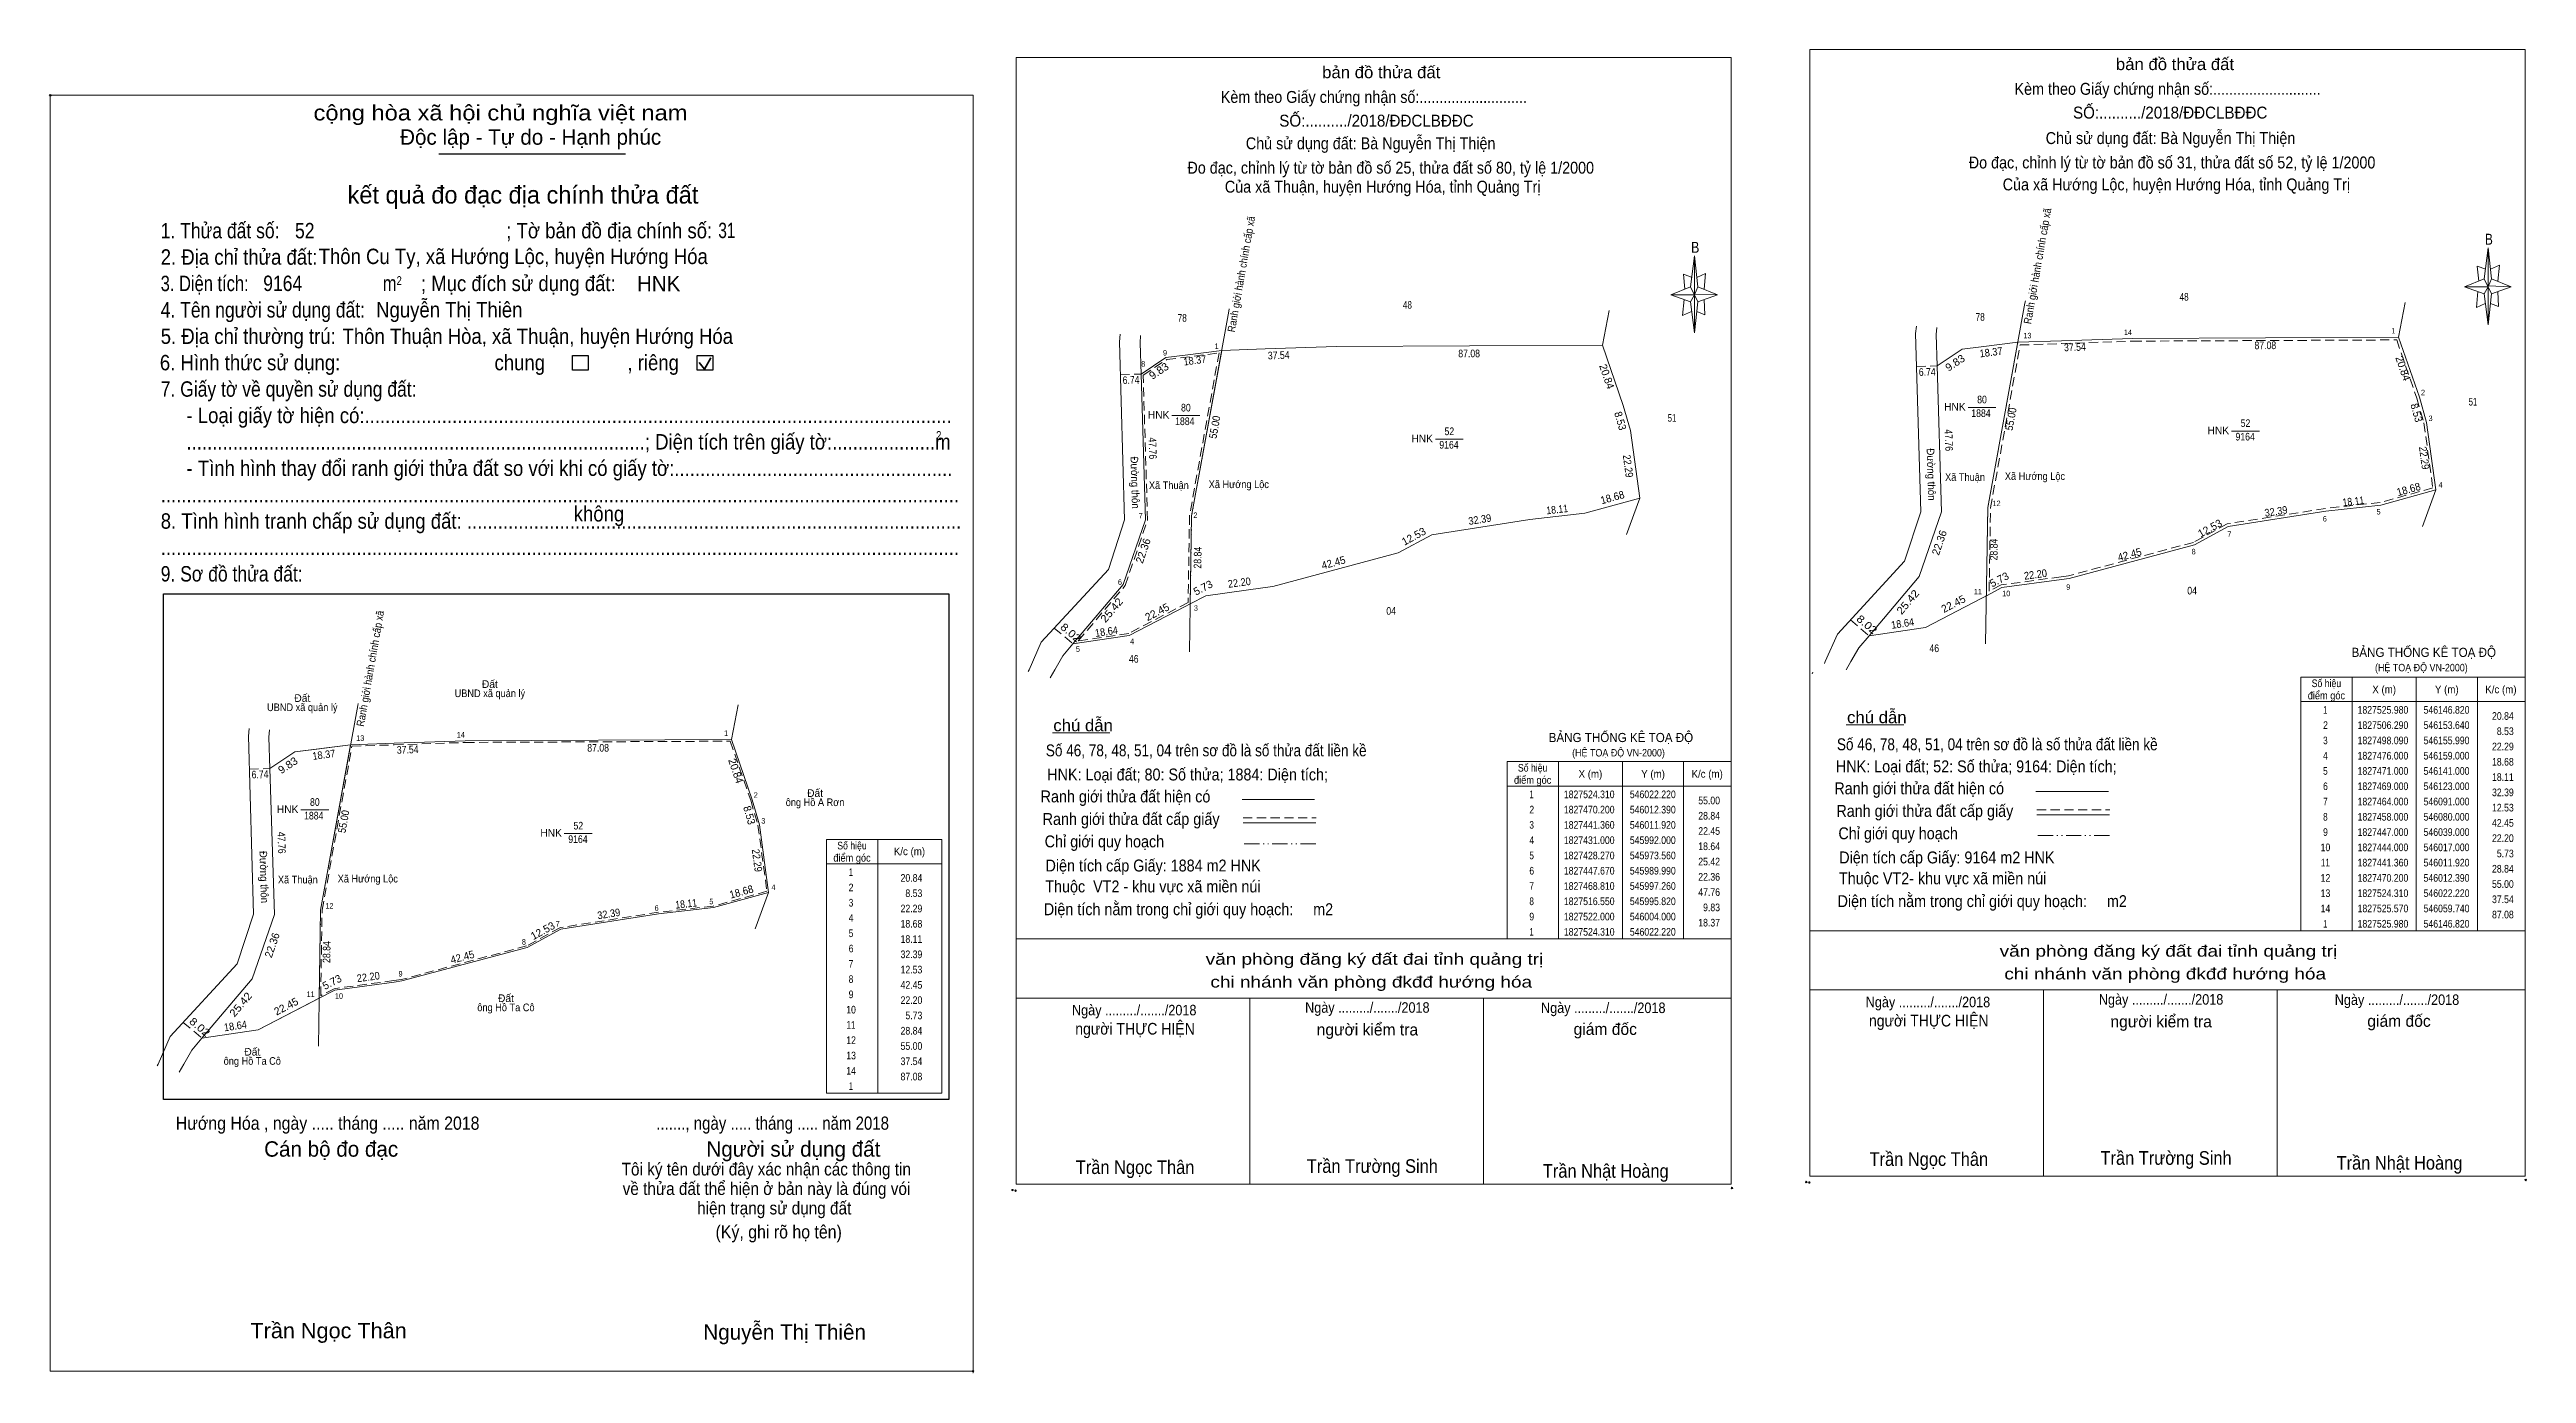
# Model space of a CAD drawing. Header units: metres. Extents: x 543366 to 546518, y 1827251 to 1827685.
# Drawn here: x 545078 to 545888, y 1827252 to 1827685 of the extents above; entities that cross this region are included whole.
import ezdxf
from ezdxf.enums import TextEntityAlignment as Align

# ---------------------------------------------------------------- set-up
doc = ezdxf.new("R2010")
doc.units = ezdxf.units.M
doc.header["$PDMODE"] = 32
doc.header["$PDSIZE"] = 0.5
for name, pattern in [('DASH_DOUBLE_DOT', [9.2, 5, -1.2, 0.3, -1.2, 0.3, -1.2]), ('DOTTED', [1.5, 0.3, -1.2]), ('MEDIUM_DASHED', [4.5, 3, -1.5])]:
    doc.linetypes.add(name, pattern=pattern)
for name, color, linetype, lineweight in [('1', 7, 'DOTTED', 13), ('10', 7, 'Continuous', 13), ('23', 7, 'Continuous', 13), ('46', 7, 'Continuous', 13), ('51', 7, 'Continuous', 13), ('55', 7, 'Continuous', 13), ('63', 7, 'Continuous', 13), ('7', 7, 'Continuous', 25)]:
    doc.layers.add(name, color=color, linetype=linetype, lineweight=lineweight)
doc.layers.add('6', color=7, linetype='Continuous')

msp = doc.modelspace()

# ---------------------------------------------------------------- texts
at = {"layer": '1', "width": 0.85}
for s, p in [('80', (545164.665, 1827437.3)), ('1884', (545164.315, 1827432.84)), ('52', (545250.88, 1827429.56)), ('9164', (545250.765, 1827425.14))]:
    msp.add_text(s, height=2.5, dxfattribs=at).set_placement(p, align=Align.CENTER)
at = {"layer": '1'}
for p in [(545155.77, 1827434.94), (545241.99, 1827427.2)]:
    msp.add_text('HNK', height=2.5, dxfattribs=at).set_placement(p, align=Align.CENTER)
for s, height, width, p in [('Hướng Hóa , ngày ..... tháng ..... năm 2018', 4.32, 0.9, (545119.17, 1827331.29)), ('Trần Ngọc Thân', 5.04, 1.05, (545143.6, 1827263.03))]:
    msp.add_text(s, height=height, dxfattribs=dict(at, width=width)).set_placement(p)
at = {"layer": '55'}
for s, height, width, p in [('bản đồ thửa đất', 3.9, 1.05, (545773.33, 1827678.1)), ('bản đồ thửa đất', 3.9, 1.05, (545513.61, 1827675.45)), ('Kèm theo Giấy chứng nhận số:...........................', 3.9, 0.9, (545770.93, 1827670.01)), ('Kèm theo Giấy chứng nhận số:...........................', 3.9, 0.9, (545511.21, 1827667.36)), ('SỐ:........../2018/ĐĐCLBĐĐC', 3.9, 0.95, (545771.765, 1827662.24)), ('Chủ sử dụng đất: Bà Nguyễn Thị Thiện', 3.9, 0.9, (545510.14, 1827652.18)), ('SỐ:........../2018/ĐĐCLBĐĐC', 3.9, 0.95, (545512.05, 1827659.59)), ('Chủ sử dụng đất: Bà Nguyễn Thị Thiện', 3.9, 0.9, (545771.87, 1827653.89)), ('Đo đạc, chỉnh lý từ tờ bản đồ số 31, thửa đất số 52, tỷ lệ 1/2000 ', 3.9, 0.9, (545773.035, 1827645.91)), ('Đo đạc, chỉnh lý từ tờ bản đồ số 25, thửa đất số 80, tỷ lệ 1/2000 ', 3.9, 0.9, (545517.375, 1827644.2)), ('Của xã Thuận, huyện Hướng Hóa, tỉnh Quảng Trị', 3.9, 0.9, (545514.075, 1827637.98)), ('Của xã Hướng Lộc, huyện Hướng Hóa, tỉnh Quảng Trị', 3.9, 0.9, (545773.8, 1827638.73)), ('B', 3.582, 0.8, (545876.055, 1827620.95)), ('B', 3.582, 0.85, (545616.34, 1827618.3)), ('48', 2.5, 0.8, (545522.17, 1827600)), ('48', 2.5, 0.8, (545776.32, 1827602.65)), ('78', 2.5, 0.8, (545448.49, 1827595.75)), ('78', 2.5, 0.8, (545709.6, 1827596.08)), ('80', 2.5, 0.85, (545449.675, 1827566.37)), ('80', 2.5, 0.85, (545710.195, 1827569.03)), ('51', 2.5, 0.75, (545870.825, 1827568.31)), ('1884', 2.5, 0.85, (545449.325, 1827561.91)), ('52', 2.5, 0.85, (545535.89, 1827558.63)), ('51', 2.5, 0.75, (545608.735, 1827563.01)), ('1884', 2.5, 0.85, (545709.845, 1827564.57)), ('52', 2.5, 0.85, (545796.41, 1827561.29)), ('9164', 2.5, 0.85, (545535.775, 1827554.21)), ('9164', 2.5, 0.85, (545796.295, 1827556.87)), ('Xã Thuận', 2.5, 0.9, (545444.115, 1827540.97)), ('Xã Hướng Lộc', 2.5, 0.9, (545467, 1827541.29)), ('Xã Thuận', 2.5, 0.9, (545704.635, 1827543.63)), ('Xã Hướng Lộc', 2.5, 0.9, (545727.52, 1827543.95)), ('04', 2.5, 0.85, (545778.945, 1827506.48)), ('04', 2.5, 0.85, (545516.855, 1827499.85)), ('46', 2.5, 0.85, (545432.63, 1827484.16)), ('46', 2.5, 0.85, (545694.56, 1827487.62)), ('BẢNG THỐNG KÊ TOẠ ĐỘ ', 2.99, 0.95, (545855.275, 1827486.04)), ('Số hiệu', 2.5, 0.85, (545822.88, 1827476.16)), ('(HỆ TOẠ ĐỘ VN-2000)', 2.427, 0.9, (545853.95, 1827481.33)), ('điểm góc', 2.5, 0.9, (545822.88, 1827472.16)), ('X (m)', 2.5, 0.95, (545841.78, 1827474.16)), ('Y (m)', 2.5, 0.95, (545862.275, 1827474.16)), ('K/c (m)', 2.5, 0.95, (545879.98, 1827474.16)), ('chú dẫn', 3.9, 1.05, (545416.06, 1827461.7)), ('chú dẫn', 3.9, 1.05, (545675.77, 1827464.35)), (' 2', 2.5, 0.85, (545822.18, 1827462.46)), (' 1', 2.5, 0.75, (545822.175, 1827467.46)), ('1827525.980', 2.5, 0.85, (545841.38, 1827467.46)), ('1827506.290', 2.5, 0.85, (545841.38, 1827462.46)), ('546146.820', 2.5, 0.85, (545862.185, 1827467.46)), ('546153.640', 2.5, 0.85, (545862.185, 1827462.46)), ('BẢNG THỐNG KÊ TOẠ ĐỘ ', 2.99, 0.95, (545592.565, 1827458.17)), ('(HỆ TOẠ ĐỘ VN-2000)', 2.427, 0.9, (545591.245, 1827453.46)), (' 4', 2.5, 0.85, (545822.175, 1827452.46)), (' 3', 2.5, 0.8, (545822.18, 1827457.46)), ('1827498.090', 2.5, 0.85, (545841.38, 1827457.46)), ('1827476.000', 2.5, 0.85, (545841.38, 1827452.46)), ('546155.990', 2.5, 0.85, (545862.185, 1827457.46)), ('546159.000', 2.5, 0.85, (545862.185, 1827452.46)), ('điểm góc', 2.5, 0.9, (545563.16, 1827444.51)), ('Số hiệu', 2.5, 0.85, (545563.16, 1827448.51)), ('X (m)', 2.5, 0.95, (545582.06, 1827446.51)), ('Y (m)', 2.5, 0.95, (545602.555, 1827446.51)), ('K/c (m)', 2.5, 0.95, (545620.26, 1827446.51)), (' 5', 2.5, 0.8, (545822.18, 1827447.46)), ('1827471.000', 2.5, 0.85, (545841.38, 1827447.46)), ('546141.000', 2.5, 0.85, (545862.185, 1827447.46)), ('ông Hồ A Rơn', 2.5, 0.9, (545328.345, 1827437.22)), ('Ranh giới thửa đất hiện có ', 3.9, 0.9, (545430.575, 1827438.43)), (' 1', 2.5, 0.75, (545562.455, 1827439.81)), ('1827524.310', 2.5, 0.85, (545581.66, 1827439.81)), ('546022.220', 2.5, 0.85, (545602.465, 1827439.81)), ('Ranh giới thửa đất hiện có ', 3.9, 0.9, (545690.29, 1827441.08)), ('Ranh giới thửa đất cấp giấy', 3.9, 0.9, (545691.48, 1827433.7)), (' 6', 2.5, 0.85, (545822.18, 1827442.46)), (' 7', 2.5, 0.8, (545822.18, 1827437.46)), ('1827469.000', 2.5, 0.85, (545841.38, 1827442.46)), ('1827464.000', 2.5, 0.85, (545841.38, 1827437.46)), ('546123.000', 2.5, 0.85, (545862.185, 1827442.46)), ('546091.000', 2.5, 0.85, (545862.185, 1827437.46)), ('Ranh giới thửa đất cấp giấy', 3.9, 0.9, (545431.76, 1827431.05)), (' 3', 2.5, 0.8, (545562.46, 1827429.81)), (' 2', 2.5, 0.85, (545562.46, 1827434.81)), ('1827470.200', 2.5, 0.85, (545581.66, 1827434.81)), ('1827441.360', 2.5, 0.85, (545581.66, 1827429.81)), ('546012.390', 2.5, 0.85, (545602.465, 1827434.81)), ('546011.920', 2.5, 0.85, (545602.465, 1827429.81)), ('Chỉ giới quy hoạch', 3.9, 0.9, (545682.745, 1827426.36)), (' 9', 2.5, 0.85, (545822.175, 1827427.46)), (' 8', 2.5, 0.8, (545822.18, 1827432.46)), ('1827458.000', 2.5, 0.85, (545841.38, 1827432.46)), ('1827447.000', 2.5, 0.85, (545841.38, 1827427.46)), ('546080.000', 2.5, 0.85, (545862.185, 1827432.46)), ('546039.000', 2.5, 0.85, (545862.185, 1827427.46)), ('điểm góc', 2.5, 0.9, (545340.44, 1827419.04)), ('Số hiệu', 2.5, 0.85, (545340.44, 1827423.04)), ('K/c (m)', 2.5, 0.95, (545359.24, 1827421.15)), ('Chỉ giới quy hoạch', 3.9, 0.9, (545423.03, 1827423.71)), (' 4', 2.5, 0.85, (545562.455, 1827424.81)), (' 5', 2.5, 0.8, (545562.46, 1827419.81)), ('1827431.000', 2.5, 0.85, (545581.66, 1827424.81)), ('1827428.270', 2.5, 0.85, (545581.66, 1827419.81)), ('545992.000', 2.5, 0.85, (545602.465, 1827424.81)), ('545973.560', 2.5, 0.85, (545602.465, 1827419.81)), (' 10', 2.5, 0.85, (545822.175, 1827422.46)), ('1827444.000', 2.5, 0.85, (545841.38, 1827422.46)), ('546017.000', 2.5, 0.85, (545862.185, 1827422.46)), (' 1', 2.5, 0.75, (545339.735, 1827414.34)), (' 6', 2.5, 0.85, (545562.46, 1827414.81)), ('1827447.670', 2.5, 0.85, (545581.66, 1827414.81)), ('545989.990', 2.5, 0.85, (545602.465, 1827414.81)), (' 12', 2.5, 0.85, (545822.18, 1827412.46)), (' 11', 2.5, 0.8, (545822.175, 1827417.46)), ('1827441.360', 2.5, 0.85, (545841.38, 1827417.46)), ('1827470.200', 2.5, 0.85, (545841.38, 1827412.46)), ('546011.920', 2.5, 0.85, (545862.185, 1827417.46)), ('546012.390', 2.5, 0.85, (545862.185, 1827412.46)), (' 3', 2.5, 0.8, (545339.74, 1827404.34)), (' 2', 2.5, 0.85, (545339.74, 1827409.34)), (' 8', 2.5, 0.8, (545562.46, 1827404.81)), (' 7', 2.5, 0.8, (545562.46, 1827409.81)), ('1827468.810', 2.5, 0.85, (545581.66, 1827409.81)), ('1827516.550', 2.5, 0.85, (545581.66, 1827404.81)), ('545997.260', 2.5, 0.85, (545602.465, 1827409.81)), ('545995.820', 2.5, 0.85, (545602.465, 1827404.81)), (' 13', 2.5, 0.85, (545822.18, 1827407.46)), ('1827524.310', 2.5, 0.85, (545841.38, 1827407.46)), ('546022.220', 2.5, 0.85, (545862.185, 1827407.46)), (' 4', 2.5, 0.85, (545339.735, 1827399.34)), (' 9', 2.5, 0.85, (545562.455, 1827399.81)), ('1827522.000', 2.5, 0.85, (545581.66, 1827399.81)), ('546004.000', 2.5, 0.85, (545602.465, 1827399.81)), (' 14', 2.5, 0.85, (545822.175, 1827402.46)), (' 1', 2.5, 0.75, (545822.175, 1827397.46)), ('1827525.570', 2.5, 0.85, (545841.38, 1827402.46)), ('1827525.980', 2.5, 0.85, (545841.38, 1827397.46)), ('546059.740', 2.5, 0.85, (545862.185, 1827402.46)), ('546146.820', 2.5, 0.85, (545862.185, 1827397.46)), (' 5', 2.5, 0.8, (545339.74, 1827394.34)), (' 6', 2.5, 0.85, (545339.74, 1827389.34)), ('văn phòng đăng ký đất đai tỉnh quảng trị', 3.715, 1.25, (545511.4, 1827385.29)), (' 1', 2.5, 0.75, (545562.455, 1827394.81)), ('1827524.310', 2.5, 0.85, (545581.66, 1827394.81)), ('546022.220', 2.5, 0.85, (545602.465, 1827394.81)), ('văn phòng đăng ký đất đai tỉnh quảng trị', 3.715, 1.25, (545771.19, 1827387.94)), (' 8', 2.5, 0.8, (545339.74, 1827379.34)), (' 7', 2.5, 0.8, (545339.74, 1827384.34)), ('chi nhánh văn phòng đkđđ hướng hóa', 3.715, 1.25, (545510.34, 1827377.83)), ('chi nhánh văn phòng đkđđ hướng hóa', 3.715, 1.25, (545770.125, 1827380.48)), (' 9', 2.5, 0.85, (545339.735, 1827374.34)), ('Ngày ........./......./2018', 3.44, 0.9, (545509.06, 1827369.58)), ('Ngày ........./......./2018', 3.44, 0.9, (545586.26, 1827369.48)), ('Ngày ........./......./2018', 3.44, 0.9, (545692.5, 1827371.38)), ('Ngày ........./......./2018', 3.44, 0.9, (545692.5, 1827371.38)), ('Ngày ........./......./2018', 3.44, 0.9, (545768.78, 1827372.23)), ('Ngày ........./......./2018', 3.44, 0.9, (545845.98, 1827372.13)), (' 10', 2.5, 0.85, (545339.735, 1827369.34)), (' 11', 2.5, 0.8, (545339.735, 1827364.34)), ('Ngày ........./......./2018', 3.44, 0.9, (545432.78, 1827368.73)), ('Ngày ........./......./2018', 3.44, 0.9, (545432.78, 1827368.73)), ('người THỰC HIỆN', 3.82, 0.9, (545433.045, 1827362.43)), ('người THỰC HIỆN', 3.82, 0.9, (545692.765, 1827365.08)), (' 12', 2.5, 0.85, (545339.74, 1827359.34)), (' 13', 2.5, 0.85, (545339.74, 1827354.34)), (' 14', 2.5, 0.85, (545339.735, 1827349.34)), (' 1', 2.5, 0.75, (545339.735, 1827344.34)), ('Trần Ngọc Thân', 4.462, 0.9, (545692.785, 1827319.45)), ('Trần Trường Sinh', 4.459, 0.9, (545770.415, 1827319.82)), ('Tôi ký tên dưới đây xác nhận các thông tin', 4.164, 0.9, (545312.39, 1827316.32)), ('Trần Ngọc Thân', 4.462, 0.9, (545433.065, 1827316.8)), ('Trần Trường Sinh', 4.459, 0.9, (545510.695, 1827317.17)), ('Trần Nhật Hoàng', 4.459, 0.9, (545587.075, 1827315.58)), ('Trần Nhật Hoàng', 4.459, 0.9, (545846.79, 1827318.23)), ('về thửa đất thể hiện ở bản này là đúng vói', 4.164, 0.9, (545312.465, 1827309.94)), ('hiện trạng sử dụng đất', 4.164, 0.9, (545314.985, 1827303.57))]:
    msp.add_text(s, height=height, dxfattribs=dict(at, width=width)).set_placement(p, align=Align.CENTER)
for s, rotation, width, p in [('Ranh giới hành chính cấp xã', 80.036, 0.9, (545729.558, 1827613.754)), ('Ranh giới hành chính cấp xã', 80.036, 0.9, (545469.038, 1827611.094)), ('18.37', 7.226, 0.9, (545452.778, 1827581.861)), ('37.54', 1.923, 0.85, (545480.098, 1827583.523)), ('87.08', 0.27, 0.85, (545542.379, 1827584.107)), ('9.83', 33.674, 1.05, (545702.062, 1827581.247)), ('18.37', 7.226, 0.9, (545713.298, 1827584.521)), ('37.54', 1.923, 0.85, (545740.618, 1827586.183)), ('87.08', 0.27, 0.85, (545802.899, 1827586.767)), ('6.74', 1.7, 0.85, (545431.783, 1827575.415)), ('9.83', 33.674, 1.05, (545441.542, 1827578.587)), ('6.74', 1.7, 0.85, (545692.303, 1827578.075)), ('55.00', 79.704, 0.9, (545720.86, 1827563.677)), ('8.53', 285.992, 0.95, (545851.187, 1827565.619)), ('55.00', 79.704, 0.9, (545460.34, 1827561.017)), ('8.53', 285.992, 0.95, (545590.667, 1827562.959)), ('47.76', 271.728, 0.85, (545698.09, 1827556.928)), ('Đường thôn', 271.679, 0.95, (545431.808, 1827543.057)), ('47.76', 271.728, 0.85, (545437.57, 1827554.268)), ('22.29', 277.759, 0.9, (545593.15, 1827548.334)), ('Đường thôn', 271.679, 0.95, (545692.328, 1827545.717)), ('22.29', 277.759, 0.9, (545853.67, 1827550.994)), ('18.11', 6.34, 0.85, (545571.307, 1827533.081)), ('18.68', 15.524, 0.95, (545589.59, 1827537.043)), ('32.39', 8.881, 0.9, (545806.577, 1827532.457)), ('18.11', 6.34, 0.85, (545831.827, 1827535.741)), ('18.68', 15.524, 0.95, (545850.11, 1827539.703)), ('32.39', 8.881, 0.9, (545546.057, 1827529.797)), ('28.84', 89.066, 0.85, (545454.78, 1827518.495)), ('42.45', 15.018, 0.95, (545498.286, 1827515.686)), ('28.84', 89.066, 0.85, (545715.3, 1827521.155)), ('42.45', 15.018, 0.95, (545758.806, 1827518.346)), ('22.20', 7.765, 0.9, (545467.336, 1827509.134)), ('22.20', 7.765, 0.9, (545727.856, 1827511.794)), ('25.42', 49.738, 1.1, (545426.355, 1827500.542)), ('25.42', 49.738, 1.1, (545686.875, 1827503.202)), ('8.02', 319.755, 1.15, (545411.212, 1827493.031)), ('18.64', 8.421, 0.9, (545423.862, 1827493.108)), ('8.02', 319.755, 1.15, (545671.732, 1827495.691)), ('18.64', 8.421, 0.9, (545684.382, 1827495.768)), ('8.53', 285.992, 0.95, (545305.657, 1827433.889)), ('22.29', 277.759, 0.9, (545308.14, 1827419.264)), ('18.11', 6.34, 0.85, (545286.297, 1827404.011)), ('18.68', 15.524, 0.95, (545304.58, 1827407.973))]:
    msp.add_text(s, height=2.5, rotation=rotation, dxfattribs=dict(at, width=width)).set_placement(p, align=Align.CENTER)
for s, height, width, p in [('31', 5.04, 0.75, (545296.69, 1827623.11)), ('2', 2.88, 0.8, (545367.97, 1827557.08)), ('Số 46, 78, 48, 51, 04 trên sơ đồ là số thửa đất liền kề', 3.9, 0.85, (545403.87, 1827453.5)), ('Số 46, 78, 48, 51, 04 trên sơ đồ là số thửa đất liền kề', 3.9, 0.85, (545662.71, 1827455.49)), ('HNK: Loại đất; 80: Số thửa; 1884: Diện tích;', 3.9, 0.9, (545404.33, 1827445.61)), ('HNK: Loại đất; 52: Số thửa; 9164: Diện tích;', 3.9, 0.9, (545662.39, 1827448.26)), ('Diện tích cấp Giấy: 9164 m2 HNK', 3.9, 0.9, (545663.48, 1827418.46)), ('Diện tích cấp Giấy: 1884 m2 HNK', 3.9, 0.9, (545403.76, 1827415.81)), ('Thuộc VT2- khu vực xã miền núi', 3.9, 0.9, (545663.4, 1827411.62)), ('Diện tích nằm trong chỉ giới quy hoạch:     m2', 3.9, 0.9, (545403.21, 1827401.51)), ('Thuộc  VT2 - khu vực xã miền núi', 3.9, 0.9, (545403.68, 1827408.97)), ('Diện tích nằm trong chỉ giới quy hoạch:     m2', 3.9, 0.9, (545662.93, 1827404.16)), ('......., ngày ..... tháng ..... năm 2018', 4.32, 0.85, (545276.38, 1827331.29)), ('(Ký, ghi rõ họ tên)', 4.32, 0.9, (545295.79, 1827295.72))]:
    msp.add_text(s, height=height, dxfattribs=dict(at, width=width)).set_placement(p)
for s, p in [('HNK', (545270.05, 1827605.72)), ('Người sử dụng đất', (545292.8, 1827322.47)), ('Nguyễn Thị Thiên', (545291.8, 1827262.56))]:
    msp.add_text(s, height=5.04, dxfattribs=at).set_placement(p)
for s, height, width, p in [(' 13', 1.8, 0.95, (545726.37, 1827590.3)), (' 14', 1.8, 0.95, (545759.26, 1827591.37)), (' 1', 1.8, 0.9, (545845.42, 1827591.91)), ('9', 1.8, 0.9, (545443.52, 1827584.68)), (' 1', 1.8, 0.9, (545460.42, 1827586.84)), (' 8', 1.8, 0.95, (545436.39, 1827581.03)), (' 2', 1.8, 0.9, (545855.14, 1827571.67)), (' 3', 1.8, 0.95, (545857.62, 1827563.22)), (' 4', 1.8, 0.95, (545860.92, 1827541.47)), (' 12', 1.8, 0.95, (545716.28, 1827535.39)), (' 7', 1.8, 0.9, (545435.56, 1827531.35)), ('2', 1.8, 0.9, (545453.46, 1827531.51)), (' 7', 1.8, 0.9, (545791.8, 1827525.36)), (' 6', 1.8, 0.9, (545823.02, 1827530.36)), (' 5', 1.8, 0.9, (545840.6, 1827532.66)), (' 8', 1.8, 0.95, (545780.09, 1827519.61)), (' 6', 1.8, 0.9, (545428.76, 1827509.61)), (' 3', 1.8, 0.95, (545453.62, 1827501.15)), (' 11', 1.8, 0.9, (545710.15, 1827506.5)), (' 10', 1.8, 0.95, (545719.42, 1827505.91)), (' 9', 1.8, 0.9, (545739.06, 1827508)), (' 5', 1.8, 0.9, (545415.01, 1827487.71)), (' 4', 1.8, 0.95, (545432.74, 1827490.2)), ('20.84', 2.5, 0.85, (545884.18, 1827465.46)), ('8.53', 2.5, 0.85, (545884.18, 1827460.46)), (' 1', 1.8, 0.9, (545299.89, 1827460.18)), ('22.29', 2.5, 0.85, (545884.18, 1827455.46)), ('18.68', 2.5, 0.85, (545884.18, 1827450.46)), ('18.11', 2.5, 0.85, (545884.18, 1827445.46)), (' 2', 1.8, 0.9, (545309.61, 1827439.94)), ('55.00', 2.5, 0.85, (545624.46, 1827437.81)), ('32.39', 2.5, 0.85, (545884.18, 1827440.46)), ('12.53', 2.5, 0.85, (545884.18, 1827435.46)), (' 3', 1.8, 0.95, (545312.09, 1827431.49)), ('28.84', 2.5, 0.85, (545624.46, 1827432.81)), ('22.45', 2.5, 0.85, (545624.46, 1827427.81)), ('42.45', 2.5, 0.85, (545884.18, 1827430.46)), ('18.64', 2.5, 0.85, (545624.46, 1827422.81)), ('22.20', 2.5, 0.85, (545884.18, 1827425.46)), ('5.73', 2.5, 0.85, (545884.18, 1827420.46)), ('20.84', 2.5, 0.85, (545363.44, 1827412.45)), ('25.42', 2.5, 0.85, (545624.46, 1827417.81)), ('22.36', 2.5, 0.85, (545624.46, 1827412.81)), ('28.84', 2.5, 0.85, (545884.18, 1827415.46)), (' 5', 1.8, 0.9, (545295.07, 1827405.08)), (' 4', 1.8, 0.95, (545315.39, 1827409.74)), ('8.53', 2.5, 0.85, (545363.44, 1827407.45)), ('47.76', 2.5, 0.85, (545624.46, 1827407.81)), ('37.54', 2.5, 0.85, (545884.18, 1827405.46)), ('55.00', 2.5, 0.85, (545884.18, 1827410.46)), (' 6', 1.8, 0.9, (545277.16, 1827402.95)), ('22.29', 2.5, 0.85, (545363.44, 1827402.45)), ('18.68', 2.5, 0.85, (545363.44, 1827397.45)), ('18.37', 2.5, 0.85, (545624.46, 1827397.81)), ('9.83', 2.5, 0.85, (545624.46, 1827402.81)), ('87.08', 2.5, 0.85, (545884.18, 1827400.46)), ('32.39', 2.5, 0.85, (545363.44, 1827387.45)), ('18.11', 2.5, 0.85, (545363.44, 1827392.45)), ('12.53', 2.5, 0.85, (545363.44, 1827382.45)), ('42.45', 2.5, 0.85, (545363.44, 1827377.45)), ('22.20', 2.5, 0.85, (545363.44, 1827372.45)), ('28.84', 2.5, 0.85, (545363.44, 1827362.45)), ('5.73', 2.5, 0.85, (545363.44, 1827367.45)), ('55.00', 2.5, 0.85, (545363.44, 1827357.45)), ('37.54', 2.5, 0.85, (545363.44, 1827352.45)), ('87.08', 2.5, 0.85, (545363.44, 1827347.45))]:
    msp.add_text(s, height=height, dxfattribs=dict(at, width=width)).set_placement(p, align=Align.RIGHT)
for s, rotation, p in [('20.84', 289.104, (545846.769, 1827580.064)), ('20.84', 289.104, (545586.249, 1827577.404)), ('12.53', 28.61, (545524.846, 1827524.393)), ('22.36', 71.022, (545697.408, 1827523.023)), ('12.53', 28.61, (545785.366, 1827527.053)), ('22.36', 71.022, (545436.888, 1827520.363)), ('5.73', 27.46, (545455.864, 1827507.576)), ('5.73', 27.46, (545716.384, 1827510.236)), ('22.45', 27.478, (545440.868, 1827499.625)), ('22.45', 27.478, (545701.388, 1827502.285)), ('20.84', 289.104, (545301.239, 1827448.334))]:
    msp.add_text(s, height=2.5, rotation=rotation, dxfattribs=at).set_placement(p, align=Align.CENTER)
for s, height, p in [('HNK', 2.5, (545701.3, 1827566.67)), ('HNK', 2.5, (545440.78, 1827564.01)), ('HNK', 2.5, (545787.52, 1827558.93)), ('HNK', 2.5, (545527, 1827556.27)), ('Đất', 2.5, (545328.345, 1827440.22)), ('người kiểm tra', 3.822, (545509.085, 1827362.15)), ('giám đốc', 3.822, (545586.915, 1827362.33)), ('người kiểm tra', 3.822, (545768.8, 1827364.8)), ('giám đốc', 3.822, (545846.64, 1827364.98)), ('.', 1.44, (545380.035, 1827251.52))]:
    msp.add_text(s, height=height, dxfattribs=at).set_placement(p, align=Align.CENTER)
at = {"layer": '6', "width": 0.9}
msp.add_text('Nguyễn Thị Thiên', height=5.04, dxfattribs=at).set_placement((545184.73, 1827597.15))
at = {"layer": '63'}
for s, rotation, width, p in [('Ranh giới hành chính cấp xã', 80.036, 0.9, (545184.028, 1827482.024)), ('18.37', 7.226, 0.9, (545167.768, 1827452.791)), ('37.54', 1.923, 0.85, (545195.088, 1827454.453)), ('87.08', 0.27, 0.85, (545257.369, 1827455.037)), ('6.74', 1.7, 0.85, (545146.773, 1827446.345)), ('9.83', 33.674, 1.05, (545156.532, 1827449.517)), ('55.00', 79.704, 0.9, (545175.33, 1827431.947)), ('Đường thôn', 271.679, 0.95, (545146.798, 1827413.987)), ('47.76', 271.728, 0.85, (545152.56, 1827425.198)), ('32.39', 8.881, 0.9, (545261.047, 1827400.727)), ('28.84', 89.066, 0.85, (545169.77, 1827389.425)), ('42.45', 15.018, 0.95, (545213.276, 1827386.616)), ('22.20', 7.765, 0.9, (545182.326, 1827380.064)), ('25.42', 49.738, 1.1, (545141.345, 1827371.472)), ('8.02', 319.755, 1.15, (545126.202, 1827363.961)), ('18.64', 8.421, 0.9, (545138.852, 1827364.038))]:
    msp.add_text(s, height=2.5, rotation=rotation, dxfattribs=dict(at, width=width)).set_placement(p, align=Align.CENTER)
for p in [(545221.945, 1827475.89), (545160.565, 1827471.31), (545227.205, 1827373.09), (545144.205, 1827355.56)]:
    msp.add_text('Đất', height=2.5, dxfattribs=at).set_placement(p, align=Align.CENTER)
at = {"layer": '63', "width": 0.9}
for s, p in [('UBND xã quản lý', (545160.56, 1827468.31)), ('UBND xã quản lý', (545221.94, 1827472.89)), ('Xã Thuận', (545159.105, 1827411.9)), ('Xã Hướng Lộc', (545181.99, 1827412.22)), ('ông Hồ Ta Cô', (545227.2, 1827370.09)), ('ông Hồ Ta Cô', (545144.2, 1827352.56))]:
    msp.add_text(s, height=2.5, dxfattribs=at).set_placement(p, align=Align.CENTER)
at = {"layer": '63'}
for s, width, p in [(' 13', 0.95, (545180.84, 1827458.57)), (' 14', 0.95, (545213.73, 1827459.64)), (' 12', 0.95, (545170.75, 1827403.66)), (' 7', 0.9, (545244.78, 1827397.78)), (' 8', 0.95, (545233.74, 1827391.87)), (' 9', 0.9, (545193.37, 1827381.42)), (' 11', 0.9, (545164.62, 1827374.77)), (' 10', 0.95, (545173.89, 1827374.18))]:
    msp.add_text(s, height=1.8, dxfattribs=dict(at, width=width)).set_placement(p, align=Align.RIGHT)
for s, rotation, p in [('12.53', 28.61, (545239.836, 1827395.323)), ('22.36', 71.022, (545151.878, 1827391.293)), ('5.73', 27.46, (545170.854, 1827378.506)), ('22.45', 27.478, (545155.858, 1827370.555))]:
    msp.add_text(s, height=2.5, rotation=rotation, dxfattribs=at).set_placement(p, align=Align.CENTER)
at = {"layer": '7'}
for s, height, width, p in [('cộng hòa xã hội chủ nghĩa việt nam', 5.04, 1.15, (545164.24, 1827661.63)), ('1. Thửa đất số:', 5.04, 0.85, (545114.24, 1827623.04)), ('52', 5.04, 0.85, (545158.19, 1827623.04)), ('; Tờ bản đồ địa chính số:', 5.04, 0.9, (545227.31, 1827623.04)), ('2. Địa chỉ thửa đất:', 5.04, 0.9, (545114.24, 1827614.4)), ('Thôn Cu Ty, xã Hướng Lộc, huyện Hướng Hóa', 5.04, 0.9, (545165.92, 1827614.61)), ('3. Diện tích:', 5.04, 0.8, (545114.24, 1827605.76)), ('9164', 5.04, 0.85, (545147.79, 1827605.79)), ('m', 5.04, 0.8, (545186.89, 1827605.76)), ('2', 2.88, 0.8, (545191.42, 1827607.77)), ('; Mục đích sử dụng đất:', 5.04, 0.9, (545199.38, 1827605.76)), ('4. Tên người sử dụng đất:', 5.04, 0.85, (545114.24, 1827597.12)), ('5. Địa chỉ thường trú:', 5.04, 0.9, (545114.24, 1827588.48)), ('Thôn Thuận Hòa, xã Thuận, huyện Hướng Hóa', 5.04, 0.9, (545173.75, 1827588.48)), ('6. Hình thức sử dụng:', 5.04, 0.9, (545113.95, 1827579.84)), ('chung                , riêng', 5.04, 0.9, (545223.46, 1827579.84)), ('7. Giấy tờ về quyền sử dụng đất:', 5.04, 0.85, (545114.24, 1827571.2)), ('     - Loại giấy tờ hiện có:..................................................................................................................', 5.04, 0.9, (545114.24, 1827562.56)), ('     .........................................................................................; Diện tích trên giấy tờ:....................m', 5.04, 0.9, (545114.24, 1827553.92)), ('     - Tình hình thay đổi ranh giới thửa đất so với khi có giấy tờ:......................................................', 5.04, 0.9, (545114.24, 1827545.28)), ('...........................................................................................................................................................', 5.04, 0.9, (545114.24, 1827536.64)), ('không', 5.04, 0.9, (545249.38, 1827530.37)), ('8. Tình hình tranh chấp sử dụng đất: ................................................................................................', 5.04, 0.9, (545114.24, 1827528)), ('...........................................................................................................................................................', 5.04, 0.9, (545114.24, 1827519.36)), ('9. Sơ đồ thửa đất:', 5.04, 0.85, (545114.24, 1827510.72))]:
    msp.add_text(s, height=height, dxfattribs=dict(at, width=width)).set_placement(p)
for s, p in [('Độc lập - Tự do - Hạnh phúc', (545192.57, 1827653.67)), ('Cán bộ đo đạc', (545148.08, 1827322.47))]:
    msp.add_text(s, height=5.04, dxfattribs=at).set_placement(p)
msp.add_text('kết quả đo đạc địa chính thửa đất', height=5.76, dxfattribs=at).set_placement((545232.775, 1827634.41), align=Align.CENTER)

# ---------------------------------------------------------------- linework, layer by layer
at = {"layer": '1', "linetype": 'Continuous'}
msp.add_lwpolyline([(545176.38, 1827457.29), (545166.55, 1827403.18), (545166.08, 1827374.34), (545146.16, 1827363.98), (545127.72, 1827361.25), (545144.15, 1827380.65), (545151.42, 1827401.79), (545149.98, 1827449.53), (545158.16, 1827454.98)], close=True, dxfattribs=at)
for points in [[(545190.63, 1827379.64), (545171.16, 1827376.98), (545166.08, 1827374.34), (545166.55, 1827403.18), (545176.38, 1827457.29), (545190.63, 1827457.77)], [(545190.63, 1827457.77), (545213.9, 1827458.55), (545300.98, 1827458.96), (545307.8, 1827439.27), (545310.15, 1827431.07), (545313.16, 1827408.98), (545295.16, 1827403.98), (545277.16, 1827401.98), (545245.16, 1827396.98), (545234.16, 1827390.98), (545193.16, 1827379.98), (545190.63, 1827379.64)], [(545146.16, 1827363.98), (545164.4, 1827373.47), (545166.08, 1827374.34)]]:
    msp.add_lwpolyline(points, dxfattribs=at)
at = {"layer": '1', "linetype": 'MEDIUM_DASHED'}
for points in [[(545190.56, 1827380.14), (545171.01, 1827377.46), (545166.59, 1827375.17), (545167.05, 1827403.13), (545176.8, 1827456.8), (545190.65, 1827457.27)], [(545190.65, 1827457.27), (545213.91, 1827458.05), (545300.62, 1827458.46), (545307.32, 1827439.12), (545309.66, 1827430.97), (545312.61, 1827409.34), (545295.06, 1827404.47), (545277.09, 1827402.48), (545245, 1827397.46), (545233.97, 1827391.45), (545193.06, 1827380.47), (545190.56, 1827380.14)]]:
    msp.add_lwpolyline(points, dxfattribs=at)
at = {"layer": '10'}
for points in [[(545149.98, 1827449.53), (545149.67, 1827459.8), (545149.87, 1827462.17)], [(545300.98, 1827458.96), (545213.9, 1827458.55), (545190.63, 1827457.77), (545176.38, 1827457.29)], [(545127.72, 1827361.25), (545144.15, 1827380.65), (545151.42, 1827401.79), (545149.98, 1827449.53)]]:
    msp.add_lwpolyline(points, dxfattribs=at)
at = {"layer": '10', "linetype": 'DOTTED'}
msp.add_lwpolyline([(545176.38, 1827457.29), (545166.55, 1827403.18), (545166.08, 1827374.34)], dxfattribs=at)
at = {"layer": '23'}
for p, q in [((545113.35, 1827352.77), (545113.09, 1827352.17)), ((545120.25, 1827350.12), (545121.78, 1827352.77))]:
    msp.add_line(p, q, dxfattribs=at)
for points in [[(545143.19, 1827462.6), (545142.92, 1827460.13), (545144.63, 1827401.8)], [(545144.63, 1827401.8), (545139.3, 1827385.6), (545117.32, 1827361.79), (545113.35, 1827352.77)], [(545121.78, 1827352.77), (545124.39, 1827357.3), (545127.72, 1827361.25)]]:
    msp.add_lwpolyline(points, dxfattribs=at)
at = {"layer": '46'}
msp.add_line((545178.85, 1827470.84), (545178.72, 1827470.1), dxfattribs=at)
msp.add_lwpolyline([(545178.72, 1827470.1), (545166.55, 1827403.18), (545165.82, 1827358.61)], dxfattribs=at)
at = {"layer": '51'}
for p, q in [((545149.98, 1827449.53), (545158.16, 1827454.98)), ((545171.16, 1827376.98), (545166.08, 1827374.34)), ((545146.16, 1827363.98), (545127.72, 1827361.25))]:
    msp.add_line(p, q, dxfattribs=at)
for points in [[(545158.16, 1827454.98), (545164.4, 1827455.77), (545176.38, 1827457.29)], [(545277.16, 1827401.98), (545245.16, 1827396.98), (545234.16, 1827390.98), (545193.16, 1827379.98)], [(545193.16, 1827379.98), (545190.63, 1827379.64), (545171.16, 1827376.98)]]:
    msp.add_lwpolyline(points, dxfattribs=at)
at = {"layer": '55'}
for p, q in [((545394.16, 1827313.5), (545394.16, 1827682.18)), ((545653.88, 1827316.15), (545653.88, 1827684.83)), ((545614.82, 1827607.15), (545616.12, 1827617.29)), ((545874.54, 1827609.8), (545875.84, 1827619.94)), ((545876.88, 1827609.8), (545883.38, 1827607.2)), ((545614.82, 1827602.21), (545608.32, 1827604.55)), ((545617.16, 1827602.21), (545616.12, 1827592.07)), ((545617.16, 1827607.15), (545623.66, 1827604.55)), ((545619.24, 1827602.99), (545619.5, 1827598.05)), ((545724.38, 1827602.57), (545724.25, 1827601.83)), ((545848.68, 1827602.05), (545846.51, 1827590.69)), ((545874.54, 1827604.86), (545868.04, 1827607.2)), ((545876.88, 1827604.86), (545875.84, 1827594.72)), ((545879.22, 1827600.7), (545876.62, 1827601.74)), ((545878.96, 1827605.64), (545879.22, 1827600.7)), ((545463.87, 1827599.91), (545463.74, 1827599.17)), ((545588.17, 1827599.39), (545586, 1827588.03)), ((545619.5, 1827598.05), (545616.9, 1827599.09)), ((545435, 1827578.6), (545443.18, 1827584.05)), ((545695.51, 1827581.26), (545703.69, 1827586.71)), ((545705.61, 1827567.67), (545714.74, 1827567.67)), ((545445.1, 1827565.01), (545454.23, 1827565.01)), ((545791.83, 1827559.93), (545800.96, 1827559.93)), ((545531.32, 1827557.27), (545540.45, 1827557.27)), ((545593.81, 1827526.08), (545598.18, 1827538.05)), ((545854.32, 1827528.74), (545858.69, 1827540.71)), ((545456.18, 1827506.05), (545451.1, 1827503.41)), ((545716.69, 1827508.71), (545711.61, 1827506.07)), ((545691.69, 1827495.71), (545673.25, 1827492.98)), ((545431.18, 1827493.05), (545412.74, 1827490.32)), ((545398.37, 1827481.84), (545398.11, 1827481.24)), ((545405.27, 1827479.19), (545406.8, 1827481.84)), ((545654.84, 1827481.06), (545654.58, 1827480.46)), ((545658.88, 1827484.5), (545658.62, 1827483.9)), ((545665.78, 1827481.85), (545667.31, 1827484.5)), ((545831.28, 1827479.41), (545831.28, 1827396.41)), ((545852.28, 1827479.41), (545852.28, 1827396.41)), ((545872.28, 1827479.41), (545872.28, 1827396.41)), ((545303.15, 1827470.32), (545300.98, 1827458.96)), ((545814.48, 1827471.41), (545887.88, 1827471.41)), ((545665.74, 1827463.83), (545684.56, 1827463.83)), ((545406.02, 1827461.18), (545424.84, 1827461.18)), ((545571.56, 1827451.76), (545571.56, 1827393.76)), ((545592.56, 1827451.76), (545592.56, 1827393.76)), ((545612.56, 1827451.76), (545612.56, 1827393.76)), ((545468.05, 1827439.37), (545491.82, 1827439.37)), ((545554.76, 1827443.76), (545628.16, 1827443.76)), ((545727.77, 1827442.02), (545751.54, 1827442.02)), ((545468.42, 1827431.75), (545492.18, 1827431.75)), ((545728.14, 1827434.4), (545751.9, 1827434.4)), ((545348.84, 1827426.29), (545348.84, 1827343.29)), ((545369.84, 1827426.29), (545369.84, 1827343.29)), ((545332.04, 1827418.29), (545369.84, 1827418.29)), ((545308.79, 1827397.01), (545313.16, 1827408.98)), ((545394.16, 1827393.76), (545628.16, 1827393.76)), ((545653.88, 1827396.41), (545887.88, 1827396.41)), ((545394.16, 1827374.39), (545628.16, 1827374.39)), ((545394.16, 1827374.39), (545622.99, 1827374.39)), ((545394.16, 1827374.39), (545622.99, 1827374.39)), ((545470.6, 1827313.5), (545470.6, 1827374.39)), ((545547.04, 1827313.5), (545547.04, 1827374.39)), ((545653.88, 1827377.04), (545887.88, 1827377.04)), ((545653.88, 1827377.04), (545882.71, 1827377.04)), ((545653.88, 1827377.04), (545882.71, 1827377.04)), ((545730.32, 1827316.15), (545730.32, 1827377.04)), ((545806.76, 1827316.15), (545806.76, 1827377.04))]:
    msp.add_line(p, q, dxfattribs=at)
at = {"layer": '55', "lineweight": 35}
for p, q in [((545292.15, 1827580.21), (545294.24, 1827583.95)), ((545290.44, 1827582.44), (545292.15, 1827580.21))]:
    msp.add_line(p, q, dxfattribs=at)
at = {"layer": '55', "linetype": 'MEDIUM_DASHED'}
for p, q in [((545428.26, 1827578.4), (545435, 1827578.6)), ((545688.77, 1827581.06), (545695.51, 1827581.26)), ((545406.62, 1827495.5), (545412.74, 1827490.32)), ((545667.13, 1827498.16), (545673.25, 1827492.98)), ((545468.42, 1827433.36), (545492.34, 1827433.36)), ((545728.14, 1827436.01), (545752.06, 1827436.01))]:
    msp.add_line(p, q, dxfattribs=at)
at = {"layer": '55', "lineweight": 25}
msp.add_line((545372.17, 1827506.7), (545372.17, 1827341.24), dxfattribs=at)
at = {"layer": '55', "linetype": 'DASH_DOUBLE_DOT'}
for p, q in [((545468.76, 1827424.91), (545492.68, 1827424.91)), ((545728.48, 1827427.56), (545752.4, 1827427.56))]:
    msp.add_line(p, q, dxfattribs=at)
at = {"layer": '55'}
for points in [[(545394.16, 1827682.18), (545628.16, 1827682.18), (545628.16, 1827313.5)], [(545653.88, 1827684.83), (545887.88, 1827684.83), (545887.88, 1827316.15)], [(545615.34, 1827610.27), (545612.48, 1827611.31), (545613, 1827606.37)], [(545616.9, 1827610.27), (545619.76, 1827611.57), (545619.24, 1827606.37)], [(545875.84, 1827607.2), (545874.54, 1827609.8), (545868.04, 1827607.2)], [(545875.06, 1827612.92), (545872.2, 1827613.96), (545872.72, 1827609.02)], [(545876.62, 1827612.92), (545879.48, 1827614.22), (545878.96, 1827609.02)], [(545616.12, 1827604.55), (545614.82, 1827607.15), (545608.32, 1827604.55)], [(545612.74, 1827602.99), (545612.22, 1827597.79), (545615.08, 1827599.09)], [(545616.12, 1827604.55), (545617.16, 1827602.21), (545623.66, 1827604.55)], [(545724.25, 1827601.83), (545712.08, 1827534.91), (545711.35, 1827490.34)], [(545872.46, 1827605.64), (545871.94, 1827600.44), (545874.8, 1827601.74)], [(545875.84, 1827607.2), (545876.88, 1827604.86), (545883.38, 1827607.2)], [(545463.74, 1827599.17), (545451.57, 1827532.25), (545450.84, 1827487.68)], [(545688.72, 1827594.33), (545688.45, 1827591.86), (545690.16, 1827533.53)], [(545695.51, 1827581.26), (545695.2, 1827591.53), (545695.4, 1827593.9)], [(545428.21, 1827591.67), (545427.94, 1827589.2), (545429.65, 1827530.87)], [(545435, 1827578.6), (545434.69, 1827588.87), (545434.89, 1827591.24)], [(545443.18, 1827584.05), (545449.42, 1827584.84), (545461.4, 1827586.36)], [(545475.65, 1827508.71), (545456.18, 1827506.05), (545451.1, 1827503.41), (545451.57, 1827532.25), (545461.4, 1827586.36), (545475.65, 1827586.84)], [(545586, 1827588.03), (545498.92, 1827587.62), (545475.65, 1827586.84), (545461.4, 1827586.36)], [(545595.17, 1827560.14), (545592.82, 1827568.34), (545586, 1827588.03)], [(545703.69, 1827586.71), (545709.93, 1827587.5), (545721.91, 1827589.02)], [(545846.51, 1827590.69), (545759.43, 1827590.28), (545736.16, 1827589.5), (545721.91, 1827589.02)], [(545855.68, 1827562.8), (545853.33, 1827571), (545846.51, 1827590.69)], [(545412.74, 1827490.32), (545429.17, 1827509.72), (545436.44, 1827530.86), (545435, 1827578.6)], [(545673.25, 1827492.98), (545689.68, 1827512.38), (545696.95, 1827533.52), (545695.51, 1827581.26)], [(545595.17, 1827560.14), (545598.18, 1827538.05), (545580.18, 1827533.05), (545562.18, 1827531.05), (545530.18, 1827526.05), (545519.18, 1827520.05), (545478.18, 1827509.05)], [(545855.68, 1827562.8), (545858.69, 1827540.71), (545840.69, 1827535.71), (545822.69, 1827533.71), (545790.69, 1827528.71), (545779.69, 1827522.71), (545738.69, 1827511.71)], [(545429.65, 1827530.87), (545424.32, 1827514.67), (545402.34, 1827490.86), (545398.37, 1827481.84)], [(545690.16, 1827533.53), (545684.83, 1827517.33), (545662.85, 1827493.52), (545658.88, 1827484.5)], [(545738.69, 1827511.71), (545736.16, 1827511.37), (545716.69, 1827508.71)], [(545431.18, 1827493.05), (545449.42, 1827502.54), (545451.1, 1827503.41)], [(545478.18, 1827509.05), (545475.65, 1827508.71), (545456.18, 1827506.05)], [(545691.69, 1827495.71), (545709.93, 1827505.2), (545711.61, 1827506.07)], [(545406.8, 1827481.84), (545409.41, 1827486.37), (545412.74, 1827490.32)], [(545667.31, 1827484.5), (545669.92, 1827489.03), (545673.25, 1827492.98)], [(545310.15, 1827431.07), (545307.8, 1827439.27), (545300.98, 1827458.96)], [(545310.15, 1827431.07), (545313.16, 1827408.98), (545295.16, 1827403.98), (545277.16, 1827401.98)], [(545369.84, 1827343.29), (545332.04, 1827343.29), (545332.04, 1827426.29), (545369.84, 1827426.29)], [(545628.16, 1827313.5), (545394.16, 1827313.5), (545394.16, 1827374.39)], [(545887.88, 1827316.15), (545653.88, 1827316.15), (545653.88, 1827377.04)]]:
    msp.add_lwpolyline(points, dxfattribs=at)
for points in [[(545616.12, 1827617.29), (545617.16, 1827607.15), (545616.12, 1827604.55)], [(545875.84, 1827619.94), (545876.88, 1827609.8), (545875.84, 1827607.2)], [(545875.84, 1827607.2), (545868.04, 1827607.2), (545874.54, 1827609.8), (545876.88, 1827604.86), (545883.38, 1827607.2), (545875.84, 1827607.46)], [(545616.12, 1827604.55), (545608.32, 1827604.55), (545614.82, 1827607.15), (545617.16, 1827602.21), (545623.66, 1827604.55), (545616.12, 1827604.81)], [(545616.12, 1827604.55), (545616.12, 1827592.07), (545614.82, 1827602.21)], [(545875.84, 1827607.2), (545875.84, 1827594.72), (545874.54, 1827604.86)], [(545814.48, 1827479.41), (545887.88, 1827479.41), (545887.88, 1827396.41), (545814.48, 1827396.41)], [(545554.76, 1827451.76), (545628.16, 1827451.76), (545628.16, 1827393.76), (545554.76, 1827393.76)]]:
    msp.add_lwpolyline(points, close=True, dxfattribs=at)
at = {"layer": '55', "lineweight": 25}
msp.add_lwpolyline([(545289.76, 1827584.67), (545294.95, 1827584.67), (545294.95, 1827579.84), (545289.76, 1827579.84)], close=True, dxfattribs=at)
at = {"layer": '55', "linetype": 'MEDIUM_DASHED'}
msp.add_lwpolyline([(545460.55, 1827585.53), (545450.87, 1827532.32), (545450.4, 1827503.83), (545430.97, 1827493.74), (545414.48, 1827491.29), (545429.79, 1827509.37), (545437.14, 1827530.74), (545435.71, 1827578.24), (545443.44, 1827583.36)], close=True, dxfattribs=at)
at = {"layer": '55', "linetype": 'DOTTED'}
for points in [[(545461.4, 1827586.36), (545451.57, 1827532.25), (545451.1, 1827503.41)], [(545721.91, 1827589.02), (545712.08, 1827534.91), (545711.61, 1827506.07)]]:
    msp.add_lwpolyline(points, dxfattribs=at)
at = {"layer": '55', "linetype": 'MEDIUM_DASHED'}
for points in [[(545736.05, 1827512.27), (545716.42, 1827509.59), (545712.52, 1827507.58), (545712.98, 1827534.82), (545722.65, 1827588.13), (545736.18, 1827588.6)], [(545736.18, 1827588.6), (545759.44, 1827589.38), (545845.87, 1827589.79), (545852.45, 1827570.73), (545854.79, 1827562.62), (545857.7, 1827541.35), (545840.51, 1827536.6), (545822.58, 1827534.61), (545790.41, 1827529.59), (545779.34, 1827523.54), (545738.51, 1827512.6), (545736.05, 1827512.27)]]:
    msp.add_lwpolyline(points, dxfattribs=at)
at = {"layer": '55'}
for p in [(545392.96, 1827311.53), (545393.95, 1827311.37), (545628.37, 1827312.2), (545652.68, 1827314.18), (545653.67, 1827314.02), (545888.09, 1827314.85), (545380.03, 1827252.25)]:
    msp.add_point(p, dxfattribs=at)
at = {"layer": '63', "linetype": 'MEDIUM_DASHED'}
for p, q in [((545143.24, 1827449.33), (545149.98, 1827449.53)), ((545121.6, 1827366.43), (545127.72, 1827361.25))]:
    msp.add_line(p, q, dxfattribs=at)
at = {"layer": '63'}
for p, q in [((545160.08, 1827435.94), (545169.21, 1827435.94)), ((545246.3, 1827428.2), (545255.43, 1827428.2))]:
    msp.add_line(p, q, dxfattribs=at)
at = {"layer": '7'}
for p, q in [((545205.28, 1827650.7), (545266.33, 1827650.7)), ((545115.13, 1827506.7), (545372.17, 1827506.7))]:
    msp.add_line(p, q, dxfattribs=at)
at = {"layer": '7', "lineweight": 13}
msp.add_lwpolyline([(545078.11, 1827669.85), (545380.04, 1827669.85), (545380.04, 1827252.25), (545078.11, 1827252.25)], close=True, dxfattribs=at)
at = {"layer": '7'}
msp.add_lwpolyline([(545248.96, 1827584.67), (545254.15, 1827584.67), (545254.15, 1827579.84), (545248.96, 1827579.84)], close=True, dxfattribs=at)
msp.add_lwpolyline([(545372.17, 1827341.24), (545115.13, 1827341.24), (545115.13, 1827506.7)], dxfattribs=at)
msp.add_point((545078.11, 1827669.85), dxfattribs=at)

msp.set_redraw_order([(e.dxf.handle, doc.entitydb.next_handle()) for e in msp.query("TEXT MTEXT ATTDEF DIMENSION ARC_DIMENSION")])  # texts and dimensions are drawn at this point

doc.saveas('drawing.dxf')
